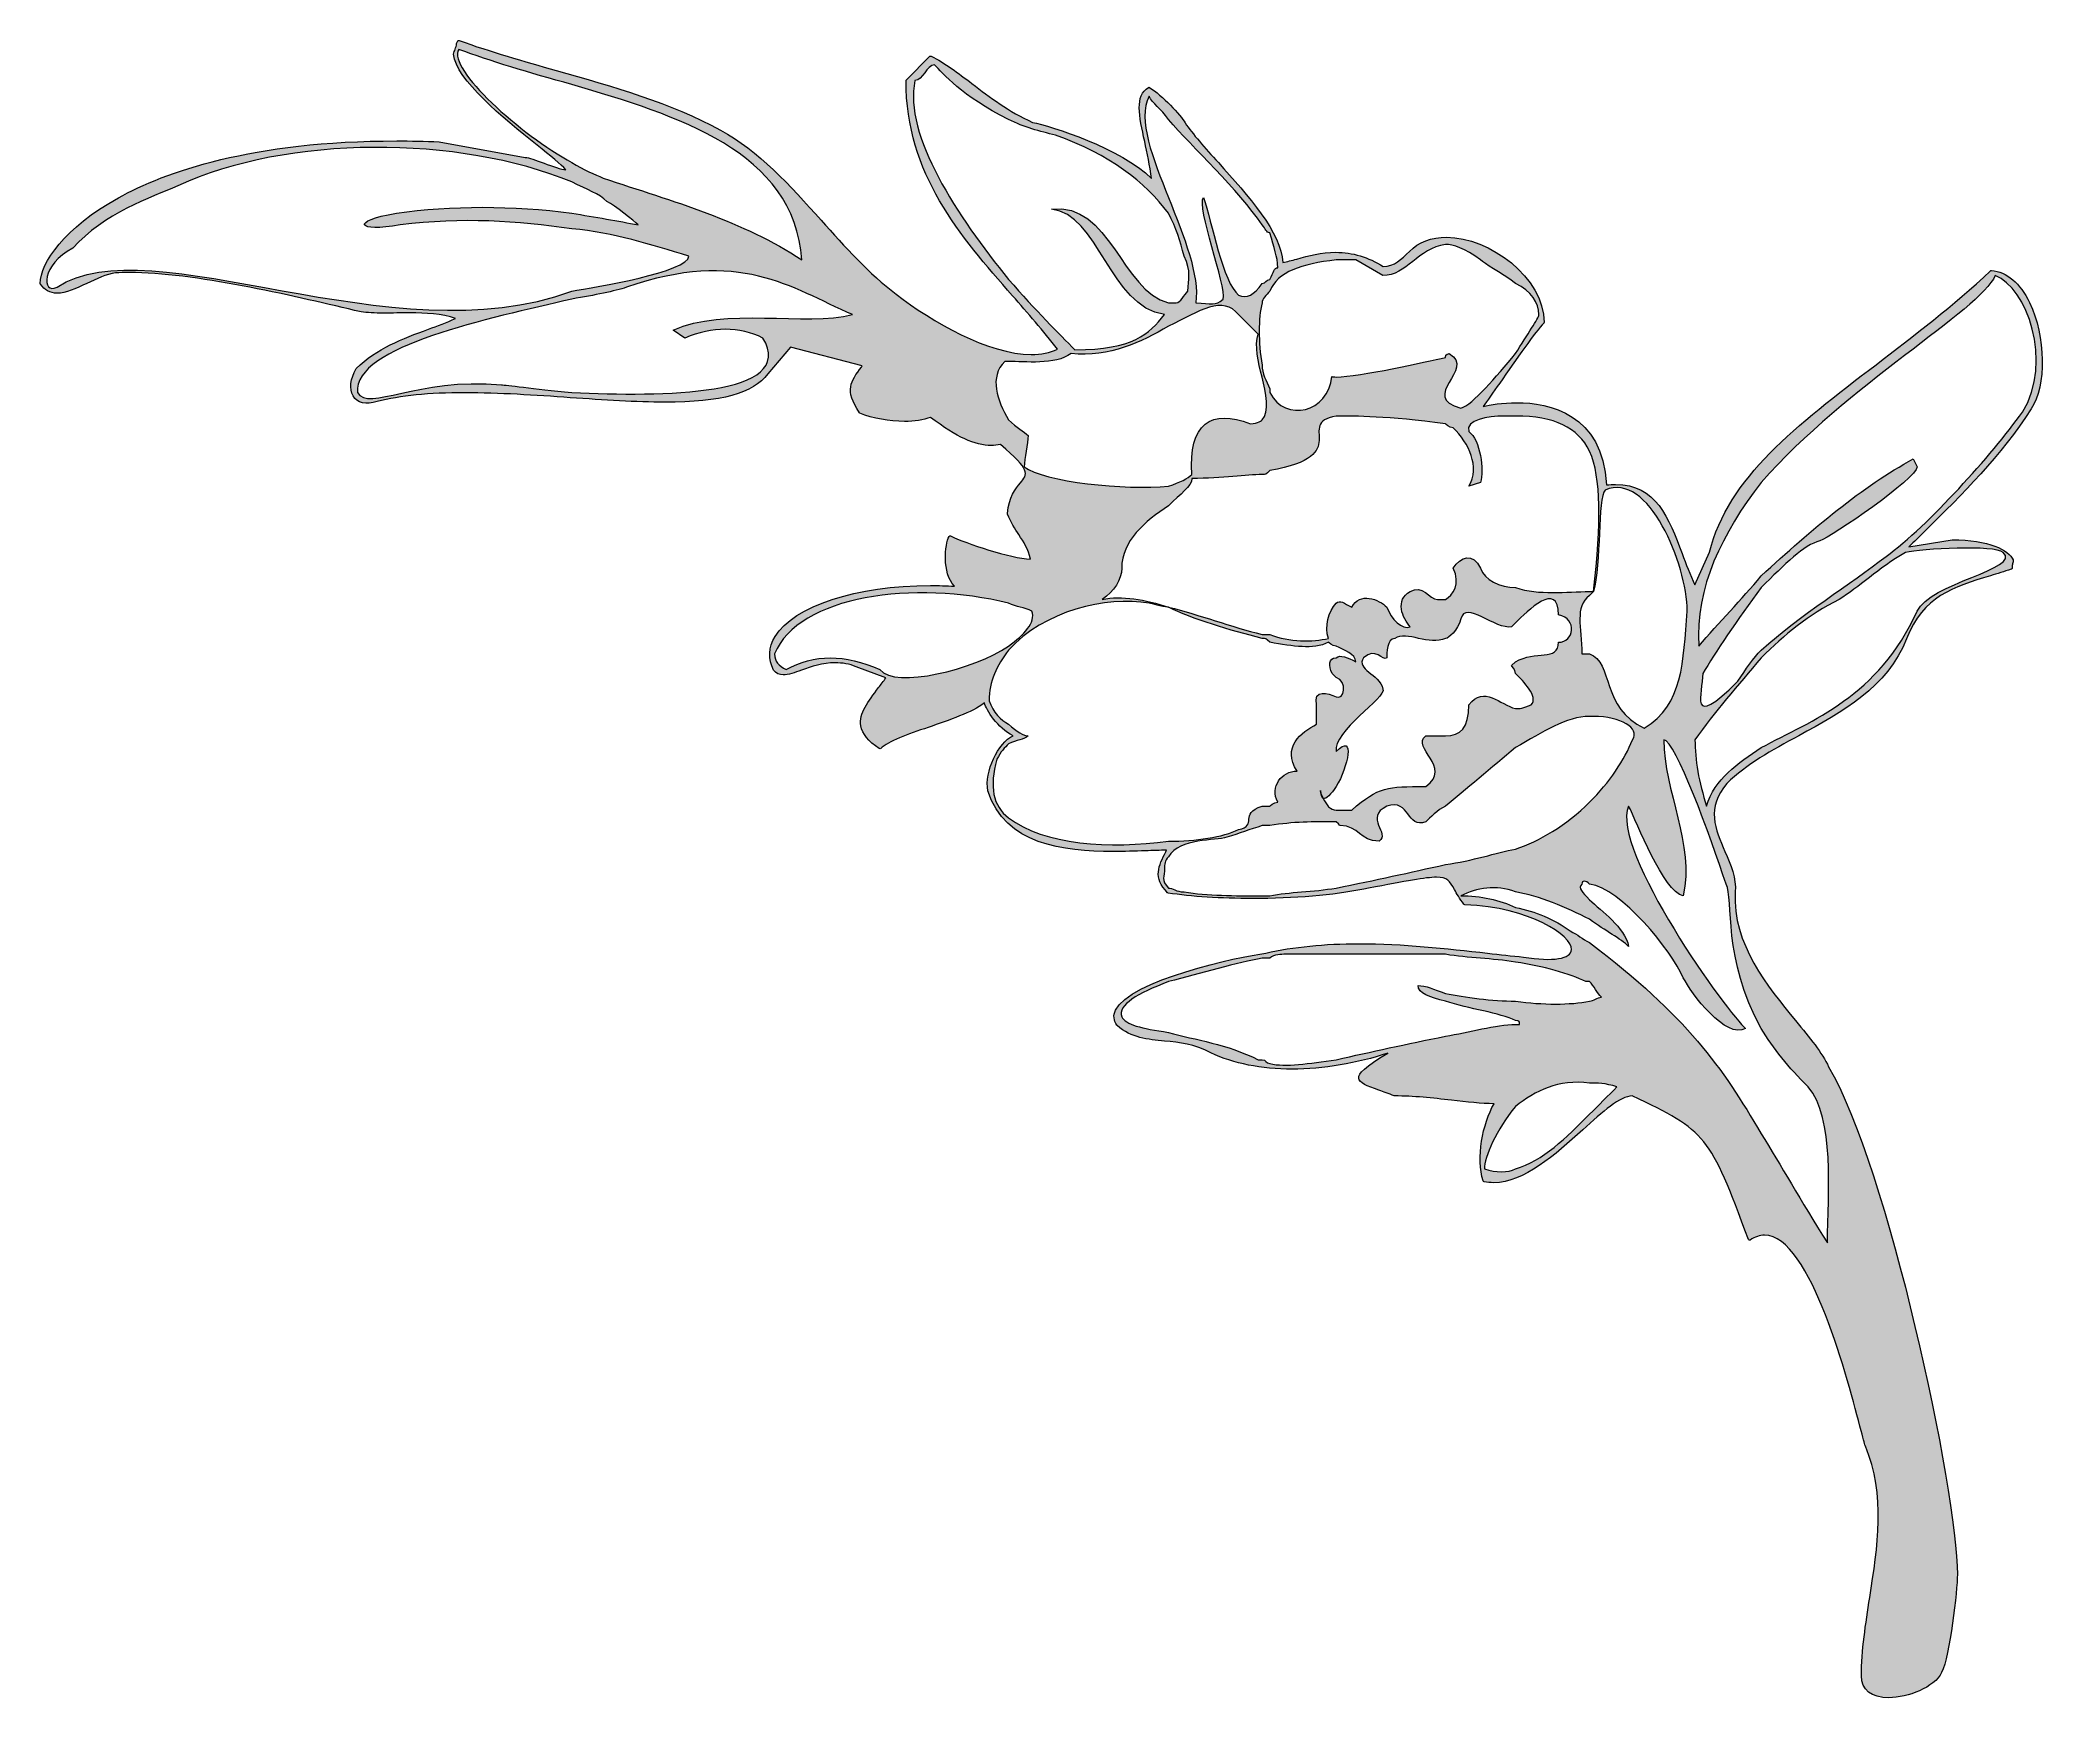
# Model space of a CAD drawing. Header units: inches. Extents: x -199 to 799, y 10 to 831.
import ezdxf

# ---------------------------------------------------------------- set-up
doc = ezdxf.new("R2010")
doc.units = ezdxf.units.IN
doc.header["$MEASUREMENT"] = 0
doc.layers.add('图层 1', color=7, linetype='Continuous')

msp = doc.modelspace()

# ---------------------------------------------------------------- hatches: boundary and pattern name
at = {"layer": '图层 1', "true_color": 0xffffff}
h = msp.add_hatch(color=7, dxfattribs=at)
h.dxf.hatch_style = 2
edge = h.paths.add_edge_path()
edge.add_spline(control_points=[(788.33, 648.58), (795.92, 659.96), (795.52, 684.57), (787.46, 701.25), (782.75, 711.02), (776.21, 716.51), (768.56, 717.16), (768.54, 717.16), (768.52, 717.16), (768.52, 717.16), (768.37, 717.16), (768.22, 717.09), (768.1, 717), (749.48, 699.61), (730.09, 684.8), (711.34, 670.48), (671.97, 640.42), (637.97, 614.44), (628.77, 577.61), (628.77, 577.61), (621.55, 561.36), (621.55, 561.36), (619.14, 566.36), (617.13, 571.71), (615.18, 576.9), (608.57, 594.51), (602.32, 611.15), (582.18, 611.15), (580.74, 611.15), (579.21, 611.06), (577.65, 610.89), (575.89, 646.33), (549.12, 651.64), (533.27, 651.64), (526.05, 651.64), (519.96, 650.58), (516.66, 649.84), (518.61, 652.53), (521.5, 656.67), (524.76, 661.35), (532.76, 672.85), (542.71, 687.16), (546.59, 691.03), (546.7, 691.14), (546.77, 691.29), (546.77, 691.45), (546.77, 713.76), (519.73, 733.63), (498.43, 733.63), (490.95, 733.63), (484.58, 731.21), (479.99, 726.64), (476.16, 722.8), (472.53, 719.16), (467.07, 719.1), (459.54, 723.86), (451.84, 726.18), (443.55, 726.18), (436.29, 726.18), (429.88, 724.42), (424.21, 722.87), (421.72, 722.19), (419.35, 721.55), (417.21, 721.14), (416.68, 735.81), (400.02, 754.3), (385.29, 770.64), (378.67, 777.98), (372.43, 784.92), (368.83, 790.31), (366.84, 794.27), (357.13, 804), (351.23, 807.93), (351.03, 808.06), (350.79, 808.1), (350.6, 807.94), (343.8, 803.86), (345.99, 793.81), (348.77, 781.06), (349.99, 775.46), (351.36, 769.16), (352.07, 762.73), (337.44, 777.83), (302.05, 788.8), (293.15, 790.58), (281.31, 795.96), (272.07, 803), (263.13, 809.81), (256.25, 815.06), (249.76, 820), (242.89, 823.44), (242.71, 823.52), (242.4, 823.5), (242.21, 823.33), (242.21, 823.33), (230.62, 811.73), (230.62, 811.73), (230.51, 811.61), (230.45, 811.47), (230.45, 811.31), (230.45, 764.91), (257.3, 734.28), (283.26, 704.66), (290.79, 696.09), (298.55, 687.22), (305.53, 678.12), (301.8, 676.41), (297.44, 675.53), (292.53, 675.53), (271.51, 675.53), (243.33, 691.64), (225.58, 705.45), (212.21, 715.48), (200.09, 728.98), (188.37, 742.05), (173.04, 759.12), (157.2, 776.78), (138.52, 786.68), (113.92, 800.22), (85, 808.4), (57.05, 816.32), (41, 820.85), (24.41, 825.55), (8.89, 831.19), (8.67, 831.28), (8.42, 831.2), (8.24, 831.01), (7.55, 830.21), (7.69, 829.08), (7.34, 828.13), (7.18, 827.74), (7.04, 827.34), (6.96, 826.92), (6.77, 826.04), (6.08, 825.37), (6.16, 824.38), (7.27, 811.69), (30.57, 792.94), (47.58, 779.26), (54.15, 773.98), (59.45, 769.73), (61.82, 767.11), (61.78, 767.11), (61.75, 767.11), (61.72, 767.11), (59.68, 767.11), (55.09, 768.83), (51.04, 770.33), (47.08, 771.82), (43.33, 773.22), (41.68, 773.22), (41.68, 773.22), (41.67, 773.22), (41.67, 773.22), (41.67, 773.22), (-0.95, 780.97), (-0.95, 780.97), (-8.08, 781.24), (-15.17, 781.39), (-22.03, 781.39), (-93.99, 781.39), (-136.81, 766.06), (-160.04, 753.2), (-186.66, 738.47), (-198.77, 720.88), (-198.77, 710.77), (-198.77, 710.65), (-198.73, 710.55), (-198.67, 710.44), (-196.64, 707.4), (-193.96, 705.91), (-190.47, 705.91), (-186.08, 705.91), (-181.03, 708.28), (-175.71, 710.77), (-170.94, 713.01), (-166.01, 715.32), (-161.4, 715.98), (-159.31, 716.11), (-157.04, 716.17), (-154.68, 716.17), (-122.52, 716.17), (-74.66, 704.88), (-42.98, 697.42), (-42.98, 697.42), (-39.72, 696.67), (-39.72, 696.67), (-36.77, 696.23), (-33.24, 696.05), (-28.3, 696.05), (-26.25, 696.05), (-24.17, 696.07), (-22.04, 696.11), (-19.85, 696.14), (-17.63, 696.17), (-15.43, 696.17), (-7.95, 696.17), (0.5, 695.82), (7.17, 693.35), (2.73, 691.43), (-1.88, 689.73), (-6.34, 688.06), (-19.03, 683.37), (-32.14, 678.5), (-42.08, 668.54), (-45.03, 663.62), (-45.65, 658.44), (-43.7, 655.01), (-41.71, 651.48), (-37.19, 650.42), (-31.77, 652.2), (-20.36, 655.14), (-6.13, 656.57), (11.77, 656.57), (28.62, 656.57), (46.6, 655.34), (63.98, 654.13), (80.75, 652.98), (96.59, 651.89), (110.93, 651.89), (138.88, 651.89), (154.6, 656.23), (161.87, 665.93), (161.87, 665.93), (173.24, 679.19), (173.24, 679.19), (173.24, 679.19), (208.76, 669.84), (208.76, 669.84), (208.76, 669.84), (208.37, 669.32), (208.37, 669.32), (203.02, 662.23), (199.79, 657.97), (207.35, 646.65), (207.41, 646.55), (207.5, 646.47), (207.6, 646.42), (214.01, 643.88), (222.25, 642.36), (229.66, 642.36), (234.69, 642.36), (239.04, 643.04), (242.54, 644.38), (255.78, 634.48), (264.54, 630.44), (272.72, 630.44), (274.24, 630.44), (275.74, 630.58), (277.27, 630.87), (292.28, 618.14), (290.86, 616.42), (287.12, 611.85), (284.73, 608.94), (281.45, 604.94), (280.7, 596.75), (280.7, 596.67), (280.71, 596.57), (280.74, 596.48), (282.42, 592.3), (284.42, 589.23), (286.37, 586.26), (288.77, 582.59), (291.04, 579.13), (292.16, 574.11), (282.3, 574.47), (260.16, 581.83), (252.56, 585.64), (252.3, 585.78), (251.92, 585.69), (251.78, 585.38), (249.82, 581.5), (248.05, 567.32), (254.5, 560.67), (250.49, 560.91), (246.48, 561.03), (242.55, 561.03), (205.84, 561.03), (174.9, 550.88), (165.57, 535.79), (162.27, 530.44), (161.99, 524.67), (164.82, 519.02), (165.97, 517.5), (167.52, 516.75), (169.6, 516.75), (172.11, 516.75), (175.15, 517.82), (178.68, 519.07), (183.56, 520.8), (189.09, 522.75), (195.35, 522.75), (198.95, 522.75), (202.34, 522.11), (205.69, 520.76), (205.69, 520.76), (220.44, 515.23), (220.44, 515.23), (219.25, 513.57), (218.03, 511.99), (216.85, 510.44), (211.59, 503.57), (207.06, 497.63), (208.08, 491.5), (208.73, 487.55), (211.71, 483.85), (217.17, 480.22), (217.4, 480.07), (217.7, 480.1), (217.91, 480.29), (221.57, 483.95), (231.22, 487.24), (241.43, 490.72), (252.09, 494.35), (263.1, 498.09), (269.32, 502.85), (270.41, 499.35), (275.68, 490.45), (283.57, 486.58), (276.11, 483.2), (269.19, 468.65), (271.06, 459.26), (279.5, 432.58), (308.53, 429.17), (332.89, 429.17), (338.55, 429.17), (344.12, 429.37), (349.04, 429.56), (352.83, 429.69), (356.44, 429.82), (359.61, 429.85), (359.61, 429.85), (359.22, 429.06), (359.22, 429.06), (355.7, 422.17), (352.67, 416.24), (360.14, 408.75), (360.23, 408.67), (360.35, 408.6), (360.47, 408.59), (371.8, 406.84), (386.63, 405.89), (402.21, 405.89), (422.81, 405.89), (442.39, 407.53), (457.34, 410.52), (457.34, 410.52), (459.77, 410.99), (459.77, 410.99), (478.57, 414.61), (487.99, 416.42), (493.44, 416.42), (498.94, 416.42), (499.96, 414.64), (502.39, 410.31), (503.49, 408.36), (504.86, 405.92), (507.04, 403.02), (507.14, 402.88), (507.31, 402.8), (507.48, 402.79), (540.02, 401.54), (560.53, 387.54), (560.4, 380.63), (560.31, 376.02), (551.2, 374.44), (536.56, 376.89), (530.79, 377.47), (524.96, 378.12), (518.78, 378.8), (498.17, 381.11), (476.86, 383.5), (455.1, 383.5), (437.79, 383.5), (422.63, 381.96), (408.82, 378.82), (395.52, 377.15), (341.05, 365.36), (334.26, 350.51), (333.11, 348.01), (333.34, 345.51), (334.95, 343.11), (334.97, 343.07), (335.01, 343.03), (335.05, 342.99), (342.38, 336.72), (350.25, 336), (358.59, 335.23), (365.92, 334.56), (373.49, 333.87), (381.58, 329.38), (392.99, 324.05), (406.54, 321.35), (421.85, 321.35), (437.22, 321.35), (454.21, 324.22), (469.34, 329.31), (457.88, 322.25), (454.65, 319.37), (454.9, 316.85), (455.14, 314.42), (458.82, 313.11), (464.92, 310.93), (467.17, 310.12), (469.71, 309.21), (472.49, 308.09), (472.56, 308.07), (472.63, 308.05), (472.71, 308.05), (481.93, 308.05), (491.55, 306.98), (500.86, 305.94), (508.52, 305.08), (515.79, 304.26), (521.96, 304.18), (516.39, 294.29), (512.83, 277.24), (516.62, 265.93), (516.69, 265.73), (516.84, 265.59), (517.05, 265.53), (518.59, 265.21), (520.19, 265.04), (521.8, 265.04), (536.81, 265.04), (552.3, 278.97), (565.96, 291.27), (575.9, 300.21), (584.48, 307.95), (590.5, 308.05), (627.32, 290.6), (628.95, 288.55), (648.09, 236.9), (648.15, 236.74), (648.29, 236.61), (648.45, 236.55), (648.64, 236.53), (648.82, 236.53), (648.97, 236.62), (651.31, 238.24), (653.7, 239.05), (656.06, 239.05), (678.93, 239.05), (697.79, 166.06), (703.98, 142.06), (705.26, 137.13), (705.83, 134.93), (706.11, 134.4), (716.2, 110.4), (712.15, 84.48), (708.23, 59.43), (706.21, 46.53), (704.12, 33.18), (704.12, 20.56), (704.12, 13.71), (709.07, 9.78), (717.72, 9.78), (727.16, 9.78), (740.22, 14.89), (743.89, 22.24), (747.92, 30.27), (751.7, 63.43), (751.7, 70.83), (751.7, 111.82), (716.9, 273.99), (687.84, 322.42), (684.66, 329.41), (678.56, 336.81), (671.49, 345.37), (657.55, 362.25), (640.2, 383.29), (641.48, 409.1), (642.24, 415.83), (639.28, 422.64), (636.42, 429.22), (631.74, 440), (626.9, 451.17), (637.45, 462.89), (646.96, 472.41), (659.63, 479.3), (673.02, 486.61), (694.58, 498.35), (716.87, 510.49), (726.52, 534.64), (734.64, 555.72), (749.43, 560.21), (768.15, 565.88), (771.45, 566.89), (774.86, 567.93), (778.37, 569.09), (778.46, 569.12), (778.54, 569.16), (778.6, 569.22), (779.06, 569.68), (778.7, 570.4), (778.88, 570.97), (778.97, 571.24), (779.01, 571.5), (779.02, 571.81), (779.06, 572.46), (779.61, 572.99), (779.32, 573.7), (777.25, 578.7), (767.14, 583.75), (749.13, 583.75), (749.13, 583.75), (749.09, 583.75), (749.09, 583.75), (749.09, 583.75), (727.69, 580.19), (727.69, 580.19), (730.27, 582.77), (732.89, 585.35), (735.51, 587.95), (754.14, 606.31), (773.37, 625.31), (788.33, 648.58)], knot_values=[0, 0, 0, 0, 1, 1, 1, 2, 2, 2, 3, 3, 3, 4, 4, 4, 5, 5, 5, 6, 6, 6, 7, 7, 7, 8, 8, 8, 9, 9, 9, 10, 10, 10, 11, 11, 11, 12, 12, 12, 13, 13, 13, 14, 14, 14, 15, 15, 15, 16, 16, 16, 17, 17, 17, 18, 18, 18, 19, 19, 19, 20, 20, 20, 21, 21, 21, 22, 22, 22, 23, 23, 23, 24, 24, 24, 25, 25, 25, 26, 26, 26, 27, 27, 27, 28, 28, 28, 29, 29, 29, 30, 30, 30, 31, 31, 31, 32, 32, 32, 33, 33, 33, 34, 34, 34, 35, 35, 35, 36, 36, 36, 37, 37, 37, 38, 38, 38, 39, 39, 39, 40, 40, 40, 41, 41, 41, 42, 42, 42, 43, 43, 43, 44, 44, 44, 45, 45, 45, 46, 46, 46, 47, 47, 47, 48, 48, 48, 49, 49, 49, 50, 50, 50, 51, 51, 51, 52, 52, 52, 53, 53, 53, 54, 54, 54, 55, 55, 55, 56, 56, 56, 57, 57, 57, 58, 58, 58, 59, 59, 59, 60, 60, 60, 61, 61, 61, 62, 62, 62, 63, 63, 63, 64, 64, 64, 65, 65, 65, 66, 66, 66, 67, 67, 67, 68, 68, 68, 69, 69, 69, 70, 70, 70, 71, 71, 71, 72, 72, 72, 73, 73, 73, 74, 74, 74, 75, 75, 75, 76, 76, 76, 77, 77, 77, 78, 78, 78, 79, 79, 79, 80, 80, 80, 81, 81, 81, 82, 82, 82, 83, 83, 83, 84, 84, 84, 85, 85, 85, 86, 86, 86, 87, 87, 87, 88, 88, 88, 89, 89, 89, 90, 90, 90, 91, 91, 91, 92, 92, 92, 93, 93, 93, 94, 94, 94, 95, 95, 95, 96, 96, 96, 97, 97, 97, 98, 98, 98, 99, 99, 99, 100, 100, 100, 101, 101, 101, 102, 102, 102, 103, 103, 103, 104, 104, 104, 105, 105, 105, 106, 106, 106, 107, 107, 107, 108, 108, 108, 109, 109, 109, 110, 110, 110, 111, 111, 111, 112, 112, 112, 113, 113, 113, 114, 114, 114, 115, 115, 115, 116, 116, 116, 117, 117, 117, 118, 118, 118, 119, 119, 119, 120, 120, 120, 121, 121, 121, 122, 122, 122, 123, 123, 123, 124, 124, 124, 125, 125, 125, 126, 126, 126, 127, 127, 127, 128, 128, 128, 129, 129, 129, 130, 130, 130, 131, 131, 131, 132, 132, 132, 133, 133, 133, 134, 134, 134, 135, 135, 135, 136, 136, 136, 137, 137, 137, 138, 138, 138, 139, 139, 139, 140, 140, 140, 141, 141, 141, 142, 142, 142, 143, 143, 143, 144, 144, 144, 145, 145, 145, 146, 146, 146, 147, 147, 147, 148, 148, 148, 149, 149, 149, 150, 150, 150, 151, 151, 151, 152, 152, 152, 153, 153, 153, 154, 154, 154, 155, 155, 155, 156, 156, 156, 157, 157, 157, 158, 158, 158, 159, 159, 159, 160, 160, 160, 161, 161, 161, 162, 162, 162, 163, 163, 163, 164, 164, 164, 165, 165, 165, 166, 166, 166, 167, 167, 167, 168, 168, 168, 169, 169, 169, 170, 170, 170, 171, 171, 171, 172, 172, 172, 172], degree=3, periodic=1)
edge = h.paths.add_edge_path()
edge.add_spline(control_points=[(8.69, 826.78), (24.16, 820.98), (43.49, 815.18), (64.76, 809.37), (116.97, 793.91), (174.96, 776.51), (178.83, 722.38), (149.82, 741.72), (115.02, 751.38), (80.23, 762.98), (76.36, 764.91), (70.56, 766.84), (64.76, 770.72), (39.62, 784.25), (2.9, 817.11), (8.69, 826.78)], knot_values=[0, 0, 0, 0, 1, 1, 1, 2, 2, 2, 3, 3, 3, 4, 4, 4, 5, 5, 5, 5], degree=3, periodic=1)
edge = h.paths.add_edge_path()
edge.add_spline(control_points=[(-190.45, 708.85), (-198.18, 704.98), (-198.18, 720.45), (-182.71, 728.18), (-167.24, 745.57), (-144.05, 753.31), (-130.51, 759.11), (-76.38, 784.25), (8.69, 784.25), (64.76, 761.04), (72.49, 757.17), (78.3, 755.25), (82.16, 751.38), (86.02, 749.45), (95.7, 741.72), (97.63, 739.77), (87.96, 741.72), (76.36, 743.64), (64.76, 745.57), (35.77, 749.45), (4.82, 749.45), (-22.24, 745.57), (-45.45, 741.72), (-41.58, 735.91), (-20.31, 739.77), (10.63, 743.64), (37.69, 741.72), (64.76, 737.83), (86.02, 735.91), (103.42, 730.11), (122.76, 724.3), (122.76, 716.57), (76.36, 708.84), (64.76, 706.92), (-24.18, 674.03), (-144.05, 739.77), (-190.45, 708.85)], knot_values=[0, 0, 0, 0, 1, 1, 1, 2, 2, 2, 3, 3, 3, 4, 4, 4, 5, 5, 5, 6, 6, 6, 7, 7, 7, 8, 8, 8, 9, 9, 9, 10, 10, 10, 11, 11, 11, 12, 12, 12, 12], degree=3, periodic=1)
edge = h.paths.add_edge_path()
edge.add_spline(control_points=[(115.03, 687.58), (115.03, 687.58), (120.84, 683.71), (120.84, 683.71), (134.37, 689.5), (147.9, 689.5), (159.5, 683.71), (176.9, 654.71), (109.23, 654.71), (64.76, 656.65), (45.43, 658.57), (31.9, 660.5), (29.96, 660.5), (-12.58, 664.38), (-35.77, 646.97), (-41.58, 656.65), (-43.51, 679.84), (24.16, 693.37), (64.76, 703.04), (76.36, 704.98), (86.02, 706.92), (91.83, 708.84), (147.9, 728.18), (173.03, 708.84), (203.96, 695.3), (180.77, 689.5), (140.16, 699.18), (115.03, 687.58)], knot_values=[0, 0, 0, 0, 1, 1, 1, 2, 2, 2, 3, 3, 3, 4, 4, 4, 5, 5, 5, 6, 6, 6, 7, 7, 7, 8, 8, 8, 9, 9, 9, 9], degree=3, periodic=1)
edge = h.paths.add_edge_path()
edge.add_spline(control_points=[(443.71, 722.38), (447.58, 722.38), (449.5, 722.38), (453.37, 722.38), (453.37, 722.38), (466.9, 714.64), (466.9, 714.64), (478.51, 714.64), (484.3, 728.18), (497.85, 730.11), (501.7, 730.11), (507.51, 728.18), (515.24, 722.38), (517.17, 720.45), (524.91, 716.57), (532.64, 710.77), (540.38, 706.92), (544.23, 701.11), (544.23, 695.3), (544.23, 693.37), (538.44, 685.65), (532.64, 675.97), (522.97, 664.38), (511.38, 650.84), (505.57, 648.91), (484.3, 654.71), (513.3, 668.24), (499.77, 675.97), (499.77, 675.97), (497.85, 675.97), (497.85, 674.03), (488.17, 672.11), (455.3, 664.38), (443.71, 664.38), (442.83, 664.38), (442.02, 664.42), (441.5, 664.61), (440.09, 646.75), (418.32, 641.67), (410.84, 656.65), (410.84, 656.65), (410.84, 656.65), (410.84, 658.57), (408.9, 662.44), (406.97, 666.31), (406.97, 670.18), (405.04, 681.77), (405.04, 693.37), (406.97, 701.11), (406.97, 703.04), (408.9, 704.98), (410.84, 706.92), (414.71, 716.57), (426.31, 720.45), (443.71, 722.38)], knot_values=[0, 0, 0, 0, 1, 1, 1, 2, 2, 2, 3, 3, 3, 4, 4, 4, 5, 5, 5, 6, 6, 6, 7, 7, 7, 8, 8, 8, 9, 9, 9, 10, 10, 10, 11, 11, 11, 12, 12, 12, 13, 13, 13, 14, 14, 14, 15, 15, 15, 16, 16, 16, 17, 17, 17, 18, 18, 18, 18], degree=3, periodic=1)
edge = h.paths.add_edge_path()
edge.add_spline(control_points=[(350.91, 803.58), (352.83, 799.71), (356.7, 797.78), (360.57, 791.98), (372.17, 778.44), (395.36, 757.17), (406.97, 739.77), (408.9, 737.83), (408.9, 735.91), (410.84, 735.91), (412.77, 728.18), (414.71, 724.3), (414.71, 718.51), (412.77, 718.51), (412.77, 716.57), (410.84, 712.71), (408.9, 712.71), (408.9, 710.77), (406.97, 710.77), (403.1, 704.98), (399.23, 703.04), (395.36, 704.98), (387.63, 710.77), (381.84, 741.72), (377.97, 753.31), (374.1, 749.45), (389.57, 708.85), (387.63, 703.04), (383.78, 699.18), (381.84, 701.11), (374.1, 701.11), (376.04, 714.64), (368.3, 733.98), (360.57, 753.31), (352.83, 772.64), (345.1, 791.98), (350.91, 803.58)], knot_values=[0, 0, 0, 0, 1, 1, 1, 2, 2, 2, 3, 3, 3, 4, 4, 4, 5, 5, 5, 6, 6, 6, 7, 7, 7, 8, 8, 8, 9, 9, 9, 10, 10, 10, 11, 11, 11, 12, 12, 12, 12], degree=3, periodic=1)
edge = h.paths.add_edge_path()
edge.add_spline(control_points=[(281.3, 712.71), (256.17, 743.64), (229.1, 784.25), (234.89, 811.31), (238.76, 811.31), (240.7, 819.05), (244.57, 819.05), (248.44, 815.18), (258.1, 803.58), (281.3, 791.98), (289.03, 788.1), (296.77, 786.17), (304.51, 784.25), (331.56, 774.57), (348.96, 761.04), (360.57, 745.57), (364.44, 737.83), (366.36, 732.04), (368.3, 724.3), (372.17, 716.57), (370.23, 712.71), (370.23, 706.92), (368.3, 704.98), (366.36, 701.11), (364.44, 701.11), (362.51, 701.11), (362.51, 701.11), (360.57, 701.11), (337.37, 706.92), (331.56, 751.38), (302.56, 747.51), (325.77, 745.57), (331.56, 699.18), (358.64, 695.3), (350.91, 685.65), (343.17, 677.91), (314.17, 677.91), (306.43, 685.65), (294.84, 697.24), (281.3, 712.71)], knot_values=[0, 0, 0, 0, 1, 1, 1, 2, 2, 2, 3, 3, 3, 4, 4, 4, 5, 5, 5, 6, 6, 6, 7, 7, 7, 8, 8, 8, 9, 9, 9, 10, 10, 10, 11, 11, 11, 12, 12, 12, 13, 13, 13, 13], degree=3, periodic=1)
edge = h.paths.add_edge_path()
edge.add_spline(control_points=[(289.03, 619.91), (289.03, 623.78), (290.97, 631.5), (290.97, 635.38), (289.03, 637.31), (285.16, 639.23), (281.3, 643.12), (275.5, 652.76), (271.63, 664.38), (279.37, 672.11), (279.37, 672.11), (281.3, 672.11), (281.3, 672.11), (289.03, 672.11), (304.51, 670.18), (312.24, 675.97), (331.56, 674.03), (347.04, 681.77), (360.57, 689.5), (376.04, 697.24), (387.63, 704.98), (395.36, 695.3), (395.36, 695.3), (405.04, 685.65), (405.04, 685.65), (403.1, 679.84), (405.04, 672.11), (406.97, 664.38), (408.9, 656.65), (410.84, 646.97), (406.97, 643.12), (406.97, 643.12), (405.04, 641.18), (401.17, 641.18), (381.84, 648.91), (370.23, 641.18), (372.17, 616.04), (370.23, 614.11), (366.36, 612.17), (360.57, 610.23), (339.3, 608.3), (298.71, 612.17), (289.03, 619.91)], knot_values=[0, 0, 0, 0, 1, 1, 1, 2, 2, 2, 3, 3, 3, 4, 4, 4, 5, 5, 5, 6, 6, 6, 7, 7, 7, 8, 8, 8, 9, 9, 9, 10, 10, 10, 11, 11, 11, 12, 12, 12, 13, 13, 13, 14, 14, 14, 14], degree=3, periodic=1)
edge = h.paths.add_edge_path()
edge.add_spline(control_points=[(217.49, 519.37), (200.1, 527.1), (184.64, 527.1), (171.1, 519.37), (167.22, 521.31), (165.3, 523.24), (165.3, 527.1), (176.9, 556.11), (234.89, 563.84), (281.3, 552.24), (285.16, 550.31), (289.03, 550.31), (292.9, 548.37), (294.84, 542.58), (289.03, 536.77), (281.3, 530.97), (263.9, 519.37), (225.23, 509.7), (217.49, 519.37)], knot_values=[0, 0, 0, 0, 1, 1, 1, 2, 2, 2, 3, 3, 3, 4, 4, 4, 5, 5, 5, 6, 6, 6, 6], degree=3, periodic=1)
edge = h.paths.add_edge_path()
edge.add_spline(control_points=[(281.3, 445.9), (273.57, 451.7), (271.63, 461.36), (275.5, 474.89), (277.44, 478.77), (279.37, 480.7), (281.3, 482.63), (285.16, 484.57), (289.03, 484.57), (290.97, 486.51), (289.03, 486.51), (285.16, 488.44), (281.3, 492.31), (277.44, 494.24), (273.57, 498.11), (271.63, 503.9), (271.63, 513.57), (275.5, 521.31), (281.3, 529.04), (298.71, 548.37), (329.63, 556.11), (350.91, 552.24), (352.83, 552.24), (356.7, 550.31), (360.57, 550.31), (348.96, 554.16), (337.37, 556.11), (327.7, 554.16), (333.51, 558.03), (337.37, 563.84), (337.37, 569.64), (337.37, 583.17), (348.96, 592.85), (360.57, 600.57), (366.36, 606.38), (372.17, 610.23), (372.17, 614.11), (387.63, 614.11), (399.23, 616.04), (406.97, 616.04), (408.9, 616.04), (408.9, 616.04), (410.84, 617.97), (453.37, 625.7), (422.44, 641.18), (443.71, 645.04), (453.37, 645.04), (468.84, 645.04), (497.85, 641.18), (497.85, 641.18), (499.77, 639.23), (501.7, 639.23), (509.44, 631.5), (515.24, 619.91), (509.44, 610.23), (509.44, 610.23), (515.24, 612.17), (515.24, 612.17), (517.17, 617.97), (515.24, 633.44), (509.44, 637.31), (507.51, 643.12), (519.11, 645.04), (526.83, 645.04), (528.78, 645.04), (530.7, 645.04), (532.64, 645.04), (551.97, 645.04), (563.57, 639.23), (569.37, 627.64), (575.18, 614.11), (575.18, 592.85), (571.31, 558.04), (575.18, 571.58), (573.24, 604.44), (577.11, 608.3), (598.37, 617.97), (617.71, 571.58), (617.71, 548.37), (615.77, 523.24), (615.77, 501.97), (596.44, 490.37), (575.18, 500.05), (580.97, 523.24), (569.37, 527.11), (567.44, 527.11), (565.5, 527.11), (565.5, 527.11), (565.5, 540.64), (561.64, 550.31), (569.37, 556.11), (569.37, 556.11), (571.31, 558.04), (571.31, 558.04), (571.31, 558.04), (569.37, 558.04), (569.37, 558.04), (557.78, 558.04), (544.23, 556.11), (532.64, 559.97), (524.91, 559.97), (517.17, 563.84), (515.24, 569.64), (511.38, 577.37), (505.57, 575.43), (501.7, 569.64), (505.57, 561.9), (501.7, 556.11), (497.85, 554.17), (495.9, 554.17), (495.9, 554.17), (493.97, 554.17), (490.11, 554.17), (486.24, 561.9), (480.43, 558.03), (472.71, 554.17), (476.56, 544.5), (480.43, 540.63), (476.56, 538.71), (470.77, 544.5), (468.84, 550.31), (464.97, 554.17), (455.3, 558.04), (451.43, 550.31), (447.57, 552.24), (445.63, 554.17), (443.71, 552.24), (439.84, 548.37), (437.9, 540.64), (439.84, 534.84), (432.1, 532.9), (420.5, 532.9), (410.84, 536.77), (408.9, 536.77), (408.9, 536.77), (406.97, 536.77), (391.49, 540.64), (376.04, 546.43), (360.57, 550.31), (372.17, 544.5), (391.5, 538.71), (406.97, 534.84), (408.9, 534.84), (408.9, 534.84), (410.84, 532.9), (422.44, 530.97), (432.1, 529.04), (439.84, 532.9), (439.84, 532.9), (441.76, 530.97), (443.71, 530.97), (447.57, 529.04), (453.37, 527.11), (453.37, 523.24), (449.5, 525.17), (445.63, 527.11), (443.71, 525.17), (439.84, 525.17), (439.84, 521.31), (441.76, 517.44), (441.76, 517.44), (443.71, 515.5), (443.71, 515.5), (449.5, 513.57), (447.57, 503.9), (443.71, 505.84), (439.84, 507.78), (432.1, 509.71), (434.03, 501.97), (434.03, 501.97), (434.03, 492.31), (434.03, 492.31), (426.31, 488.44), (416.63, 480.7), (424.37, 469.1), (416.63, 469.1), (410.84, 461.36), (414.71, 453.62), (412.76, 453.62), (410.84, 451.7), (410.84, 451.7), (408.9, 451.7), (408.9, 451.7), (406.97, 451.7), (395.36, 447.83), (405.04, 442.04), (395.36, 440.1), (387.63, 436.24), (374.1, 434.3), (360.56, 434.3), (331.56, 430.44), (298.71, 432.36), (281.3, 445.9)], knot_values=[0, 0, 0, 0, 1, 1, 1, 2, 2, 2, 3, 3, 3, 4, 4, 4, 5, 5, 5, 6, 6, 6, 7, 7, 7, 8, 8, 8, 9, 9, 9, 10, 10, 10, 11, 11, 11, 12, 12, 12, 13, 13, 13, 14, 14, 14, 15, 15, 15, 16, 16, 16, 17, 17, 17, 18, 18, 18, 19, 19, 19, 20, 20, 20, 21, 21, 21, 22, 22, 22, 23, 23, 23, 24, 24, 24, 25, 25, 25, 26, 26, 26, 27, 27, 27, 28, 28, 28, 29, 29, 29, 30, 30, 30, 31, 31, 31, 32, 32, 32, 33, 33, 33, 34, 34, 34, 35, 35, 35, 36, 36, 36, 37, 37, 37, 38, 38, 38, 39, 39, 39, 40, 40, 40, 41, 41, 41, 42, 42, 42, 43, 43, 43, 44, 44, 44, 45, 45, 45, 46, 46, 46, 47, 47, 47, 48, 48, 48, 49, 49, 49, 50, 50, 50, 51, 51, 51, 52, 52, 52, 53, 53, 53, 54, 54, 54, 55, 55, 55, 56, 56, 56, 57, 57, 57, 58, 58, 58, 59, 59, 59, 60, 60, 60, 61, 61, 61, 62, 62, 62, 63, 63, 63, 64, 64, 64, 64], degree=3, periodic=1)
edge = h.paths.add_edge_path()
edge.add_spline(control_points=[(532.64, 517.44), (536.51, 513.57), (544.23, 505.84), (540.38, 501.97), (536.51, 500.04), (534.57, 500.04), (532.64, 500.04), (524.91, 501.97), (517.17, 511.63), (509.44, 501.97), (509.44, 490.37), (505.57, 486.51), (497.85, 486.51), (493.98, 486.51), (492.04, 486.51), (488.17, 486.51), (480.44, 480.7), (501.7, 471.04), (488.17, 461.36), (468.84, 461.36), (464.97, 461.36), (451.43, 449.77), (449.51, 449.77), (445.64, 449.77), (443.71, 449.77), (440.92, 449.77), (438.66, 452.24), (437.33, 455.53), (436.55, 455.82), (435.97, 456.75), (435.97, 459.43), (435.97, 457.82), (436.8, 456.81), (437.33, 455.53), (438.76, 454.98), (441.18, 457.59), (443.71, 461.36), (449.51, 471.04), (453.37, 488.44), (443.71, 478.78), (441.77, 488.44), (468.84, 505.84), (466.9, 509.7), (464.97, 517.44), (453.37, 519.37), (457.24, 525.16), (463.03, 530.97), (466.9, 523.24), (468.84, 525.16), (468.84, 527.1), (468.84, 534.84), (472.71, 534.84), (478.51, 538.71), (490.11, 530.97), (497.85, 534.84), (499.77, 534.84), (503.64, 538.71), (505.57, 544.5), (507.51, 554.17), (522.97, 538.71), (530.7, 540.63), (530.7, 540.63), (532.64, 542.58), (532.64, 542.58), (538.44, 548.37), (553.91, 563.84), (553.91, 546.43), (563.57, 544.5), (561.65, 532.9), (553.91, 532.9), (553.91, 523.23), (542.31, 529.04), (532.64, 523.23), (532.64, 523.23), (530.7, 521.31), (530.7, 521.31), (530.7, 521.31), (532.64, 519.37), (532.64, 517.44)], knot_values=[0, 0, 0, 0, 1, 1, 1, 2, 2, 2, 3, 3, 3, 4, 4, 4, 5, 5, 5, 6, 6, 6, 7, 7, 7, 8, 8, 8, 9, 9, 9, 10, 10, 10, 11, 11, 11, 12, 12, 12, 13, 13, 13, 14, 14, 14, 15, 15, 15, 16, 16, 16, 17, 17, 17, 18, 18, 18, 19, 19, 19, 20, 20, 20, 21, 21, 21, 22, 22, 22, 23, 23, 23, 24, 24, 24, 25, 25, 25, 26, 26, 26, 26], degree=3, periodic=1)
edge = h.paths.add_edge_path()
edge.add_spline(control_points=[(497.85, 422.71), (480.44, 418.83), (463.03, 414.97), (443.71, 411.09), (432.1, 409.17), (420.5, 409.17), (410.84, 407.24), (408.9, 407.24), (408.9, 407.24), (406.97, 407.24), (393.44, 407.24), (379.91, 407.24), (368.3, 409.17), (364.43, 409.17), (362.51, 411.09), (360.57, 411.09), (356.7, 414.97), (358.64, 416.9), (358.64, 420.77), (358.64, 422.71), (358.64, 424.64), (360.57, 426.57), (366.36, 436.24), (383.78, 434.3), (389.57, 436.24), (395.36, 438.17), (401.17, 440.1), (406.97, 442.04), (408.9, 442.04), (408.9, 442.04), (410.84, 442.04), (422.44, 443.98), (432.1, 443.98), (443.71, 443.98), (445.64, 442.04), (445.64, 442.04), (445.64, 442.04), (455.3, 442.04), (455.3, 434.3), (464.97, 434.3), (470.77, 438.17), (457.24, 445.91), (468.84, 451.7), (480.44, 455.57), (478.51, 440.1), (488.17, 443.98), (490.11, 445.91), (493.98, 449.77), (497.85, 451.7), (507.51, 459.44), (521.04, 471.04), (532.64, 480.7), (546.17, 488.44), (557.78, 496.17), (569.37, 496.17), (569.37, 496.17), (571.31, 496.17), (571.31, 496.17), (584.84, 496.17), (594.5, 490.37), (590.63, 484.57), (586.77, 474.9), (579.05, 463.3), (569.37, 453.62), (557.78, 442.04), (544.23, 434.3), (532.64, 430.44), (522.97, 428.51), (511.38, 424.64), (497.85, 422.71)], knot_values=[0, 0, 0, 0, 1, 1, 1, 2, 2, 2, 3, 3, 3, 4, 4, 4, 5, 5, 5, 6, 6, 6, 7, 7, 7, 8, 8, 8, 9, 9, 9, 10, 10, 10, 11, 11, 11, 12, 12, 12, 13, 13, 13, 14, 14, 14, 15, 15, 15, 16, 16, 16, 17, 17, 17, 18, 18, 18, 19, 19, 19, 20, 20, 20, 21, 21, 21, 22, 22, 22, 23, 23, 23, 23], degree=3, periodic=1)
edge = h.paths.add_edge_path()
edge.add_spline(control_points=[(497.85, 337.63), (478.51, 333.76), (461.11, 329.9), (443.71, 326.02), (430.16, 324.09), (418.57, 322.17), (410.84, 324.09), (408.9, 324.09), (408.9, 326.02), (406.97, 326.02), (406.97, 326.02), (406.97, 326.02), (405.04, 326.02), (389.57, 333.76), (374.1, 335.7), (360.57, 339.57), (347.04, 341.5), (339.3, 343.44), (337.37, 347.29), (335.43, 353.1), (345.1, 358.9), (360.57, 364.71), (376.04, 368.56), (395.36, 374.37), (406.97, 376.29), (408.9, 376.29), (408.9, 376.29), (410.84, 376.29), (412.77, 378.24), (416.63, 378.24), (418.57, 378.24), (424.37, 378.24), (434.03, 378.24), (443.71, 378.24), (461.11, 378.24), (478.51, 378.24), (497.85, 378.24), (509.44, 376.29), (521.04, 376.29), (532.64, 374.37), (546.17, 372.44), (559.71, 368.56), (567.44, 364.71), (567.44, 364.71), (567.44, 364.71), (569.37, 364.71), (571.31, 362.77), (573.24, 358.9), (575.18, 356.97), (573.24, 356.97), (571.31, 355.03), (569.37, 355.03), (559.71, 353.1), (546.17, 353.1), (532.64, 355.03), (521.04, 355.03), (507.51, 356.97), (497.85, 358.9), (492.04, 360.84), (488.17, 362.77), (484.3, 362.77), (484.3, 358.9), (490.11, 356.97), (497.85, 355.03), (509.44, 351.17), (524.91, 349.23), (532.64, 345.37), (534.57, 345.37), (534.57, 345.37), (534.57, 343.44), (534.57, 343.44), (534.57, 343.44), (532.64, 343.44), (522.97, 343.44), (509.44, 339.57), (497.85, 337.63)], knot_values=[0, 0, 0, 0, 1, 1, 1, 2, 2, 2, 3, 3, 3, 4, 4, 4, 5, 5, 5, 6, 6, 6, 7, 7, 7, 8, 8, 8, 9, 9, 9, 10, 10, 10, 11, 11, 11, 12, 12, 12, 13, 13, 13, 14, 14, 14, 15, 15, 15, 16, 16, 16, 17, 17, 17, 18, 18, 18, 19, 19, 19, 20, 20, 20, 21, 21, 21, 22, 22, 22, 23, 23, 23, 24, 24, 24, 25, 25, 25, 25], degree=3, periodic=1)
edge = h.paths.add_edge_path()
edge.add_spline(control_points=[(569.37, 298.97), (557.78, 287.37), (546.17, 275.77), (532.64, 271.9), (528.78, 269.96), (522.97, 269.96), (517.17, 271.9), (517.17, 277.7), (522.97, 291.23), (532.64, 302.83), (542.31, 310.57), (553.91, 316.36), (569.37, 314.44), (573.24, 314.44), (577.11, 314.44), (582.91, 312.5), (579.05, 308.64), (573.24, 302.83), (569.37, 298.97)], knot_values=[0, 0, 0, 0, 1, 1, 1, 2, 2, 2, 3, 3, 3, 4, 4, 4, 5, 5, 5, 6, 6, 6, 6], degree=3, periodic=1)
edge = h.paths.add_edge_path()
edge.add_spline(control_points=[(637.04, 413.03), (640.9, 405.3), (635.11, 376.29), (654.44, 341.5), (660.25, 331.83), (667.98, 322.17), (677.64, 312.5), (691.18, 297.04), (687.31, 260.3), (687.31, 235.16), (673.78, 256.43), (664.11, 273.83), (654.44, 289.3), (635.11, 322.17), (617.71, 347.29), (569.37, 384.03), (565.5, 385.97), (563.57, 387.89), (559.71, 389.82), (551.97, 395.63), (542.31, 399.5), (532.64, 401.44), (524.91, 405.3), (515.24, 407.24), (505.57, 407.24), (513.3, 411.09), (522.97, 413.03), (532.64, 409.17), (544.23, 407.24), (557.78, 401.44), (569.37, 395.63), (577.11, 389.82), (584.84, 385.97), (588.71, 382.1), (586.77, 391.76), (575.18, 399.5), (569.37, 405.3), (565.5, 409.17), (563.57, 411.09), (565.5, 413.03), (565.5, 414.97), (567.44, 414.97), (569.37, 413.03), (584.84, 411.09), (609.97, 380.17), (615.77, 366.64), (619.64, 358.9), (637.04, 335.7), (646.71, 341.5), (638.98, 347.29), (579.05, 430.43), (588.71, 451.7), (592.58, 443.98), (606.11, 409.16), (615.77, 407.24), (621.58, 432.36), (606.11, 459.43), (606.11, 484.57), (611.9, 484.57), (629.3, 436.24), (637.04, 413.03)], knot_values=[0, 0, 0, 0, 1, 1, 1, 2, 2, 2, 3, 3, 3, 4, 4, 4, 5, 5, 5, 6, 6, 6, 7, 7, 7, 8, 8, 8, 9, 9, 9, 10, 10, 10, 11, 11, 11, 12, 12, 12, 13, 13, 13, 14, 14, 14, 15, 15, 15, 16, 16, 16, 17, 17, 17, 18, 18, 18, 19, 19, 19, 20, 20, 20, 20], degree=3, periodic=1)
edge = h.paths.add_edge_path()
edge.add_spline(control_points=[(774.31, 577.37), (783.98, 569.64), (737.58, 561.9), (731.78, 548.37), (712.44, 505.84), (679.57, 494.24), (654.44, 480.7), (642.85, 472.97), (631.24, 465.24), (627.38, 451.7), (623.51, 463.3), (621.58, 474.9), (621.58, 484.57), (631.24, 498.11), (642.85, 511.63), (654.44, 525.17), (666.04, 536.77), (677.64, 546.43), (693.1, 554.17), (702.78, 559.98), (712.44, 569.64), (725.97, 577.38), (733.71, 579.3), (770.45, 581.24), (774.31, 577.37)], knot_values=[0, 0, 0, 0, 1, 1, 1, 2, 2, 2, 3, 3, 3, 4, 4, 4, 5, 5, 5, 6, 6, 6, 7, 7, 7, 8, 8, 8, 8], degree=3, periodic=1)
edge = h.paths.add_edge_path()
edge.add_spline(control_points=[(716.31, 575.43), (698.91, 561.9), (673.78, 546.43), (654.44, 529.04), (650.57, 525.16), (646.71, 519.37), (642.85, 513.57), (617.71, 488.44), (625.45, 507.78), (625.45, 517.44), (631.24, 527.1), (642.85, 544.5), (654.43, 559.97), (666.04, 571.58), (675.7, 581.24), (683.44, 583.17), (689.25, 585.11), (731.78, 614.11), (731.78, 619.91), (731.78, 619.91), (729.84, 623.78), (729.84, 623.78), (704.71, 610.23), (679.57, 588.96), (654.43, 565.77), (644.77, 554.16), (633.17, 542.58), (623.51, 530.97), (621.58, 559.97), (635.11, 587.04), (654.43, 612.17), (696.97, 660.5), (762.71, 697.24), (770.45, 714.64), (785.91, 708.84), (799.45, 672.11), (783.98, 646.97), (768.51, 625.7), (737.58, 590.91), (716.31, 575.43)], knot_values=[0, 0, 0, 0, 1, 1, 1, 2, 2, 2, 3, 3, 3, 4, 4, 4, 5, 5, 5, 6, 6, 6, 7, 7, 7, 8, 8, 8, 9, 9, 9, 10, 10, 10, 11, 11, 11, 12, 12, 12, 13, 13, 13, 13], degree=3, periodic=1)

# ---------------------------------------------------------------- linework, layer by layer
at = {"layer": '图层 1', "lineweight": 0}
for points, knots in [([(788.33, 648.58), (795.92, 659.96), (795.52, 684.57), (787.46, 701.25), (782.75, 711.02), (776.21, 716.51), (768.56, 717.16), (768.54, 717.16), (768.52, 717.16), (768.52, 717.16), (768.37, 717.16), (768.22, 717.09), (768.1, 717), (749.48, 699.61), (730.09, 684.8), (711.34, 670.48), (671.97, 640.42), (637.97, 614.44), (628.77, 577.61), (628.77, 577.61), (621.55, 561.36), (621.55, 561.36), (619.14, 566.36), (617.13, 571.71), (615.18, 576.9), (608.57, 594.51), (602.32, 611.15), (582.18, 611.15), (580.74, 611.15), (579.21, 611.06), (577.65, 610.89), (575.89, 646.33), (549.12, 651.64), (533.27, 651.64), (526.05, 651.64), (519.96, 650.58), (516.66, 649.84), (518.61, 652.53), (521.5, 656.67), (524.76, 661.35), (532.76, 672.85), (542.71, 687.16), (546.59, 691.03), (546.7, 691.14), (546.77, 691.29), (546.77, 691.45), (546.77, 713.76), (519.73, 733.63), (498.43, 733.63), (490.95, 733.63), (484.58, 731.21), (479.99, 726.64), (476.16, 722.8), (472.53, 719.16), (467.07, 719.1), (459.54, 723.86), (451.84, 726.18), (443.55, 726.18), (436.29, 726.18), (429.88, 724.42), (424.21, 722.87), (421.72, 722.19), (419.35, 721.55), (417.21, 721.14), (416.68, 735.81), (400.02, 754.3), (385.29, 770.64), (378.67, 777.98), (372.43, 784.92), (368.83, 790.31), (366.84, 794.27), (357.13, 804), (351.23, 807.93), (351.03, 808.06), (350.79, 808.1), (350.6, 807.94), (343.8, 803.86), (345.99, 793.81), (348.77, 781.06), (349.99, 775.46), (351.36, 769.16), (352.07, 762.73), (337.44, 777.83), (302.05, 788.8), (293.15, 790.58), (281.31, 795.96), (272.07, 803), (263.13, 809.81), (256.25, 815.06), (249.76, 820), (242.89, 823.44), (242.71, 823.52), (242.4, 823.5), (242.21, 823.33), (242.21, 823.33), (230.62, 811.73), (230.62, 811.73), (230.51, 811.61), (230.45, 811.47), (230.45, 811.31), (230.45, 764.91), (257.3, 734.28), (283.26, 704.66), (290.79, 696.09), (298.55, 687.22), (305.53, 678.12), (301.8, 676.41), (297.44, 675.53), (292.53, 675.53), (271.51, 675.53), (243.33, 691.64), (225.58, 705.45), (212.21, 715.48), (200.09, 728.98), (188.37, 742.05), (173.04, 759.12), (157.2, 776.78), (138.52, 786.68), (113.92, 800.22), (85, 808.4), (57.05, 816.32), (41, 820.85), (24.41, 825.55), (8.89, 831.19), (8.67, 831.28), (8.42, 831.2), (8.24, 831.01), (7.55, 830.21), (7.69, 829.08), (7.34, 828.13), (7.18, 827.74), (7.04, 827.34), (6.96, 826.92), (6.77, 826.04), (6.08, 825.37), (6.16, 824.38), (7.27, 811.69), (30.57, 792.94), (47.58, 779.26), (54.15, 773.98), (59.45, 769.73), (61.82, 767.11), (61.78, 767.11), (61.75, 767.11), (61.72, 767.11), (59.68, 767.11), (55.09, 768.83), (51.04, 770.33), (47.08, 771.82), (43.33, 773.22), (41.68, 773.22), (41.68, 773.22), (41.67, 773.22), (41.67, 773.22), (41.67, 773.22), (-0.95, 780.97), (-0.95, 780.97), (-8.08, 781.24), (-15.17, 781.39), (-22.03, 781.39), (-93.99, 781.39), (-136.81, 766.06), (-160.04, 753.2), (-186.66, 738.47), (-198.77, 720.88), (-198.77, 710.77), (-198.77, 710.65), (-198.73, 710.55), (-198.67, 710.44), (-196.64, 707.4), (-193.96, 705.91), (-190.47, 705.91), (-186.08, 705.91), (-181.03, 708.28), (-175.71, 710.77), (-170.94, 713.01), (-166.01, 715.32), (-161.4, 715.98), (-159.31, 716.11), (-157.04, 716.17), (-154.68, 716.17), (-122.52, 716.17), (-74.66, 704.88), (-42.98, 697.42), (-42.98, 697.42), (-39.72, 696.67), (-39.72, 696.67), (-36.77, 696.23), (-33.24, 696.05), (-28.3, 696.05), (-26.25, 696.05), (-24.17, 696.07), (-22.04, 696.11), (-19.85, 696.14), (-17.63, 696.17), (-15.43, 696.17), (-7.95, 696.17), (0.5, 695.82), (7.17, 693.35), (2.73, 691.43), (-1.88, 689.73), (-6.34, 688.06), (-19.03, 683.37), (-32.14, 678.5), (-42.08, 668.54), (-45.03, 663.62), (-45.65, 658.44), (-43.7, 655.01), (-41.71, 651.48), (-37.19, 650.42), (-31.77, 652.2), (-20.36, 655.14), (-6.13, 656.57), (11.77, 656.57), (28.62, 656.57), (46.6, 655.34), (63.98, 654.13), (80.75, 652.98), (96.59, 651.89), (110.93, 651.89), (138.88, 651.89), (154.6, 656.23), (161.87, 665.93), (161.87, 665.93), (173.24, 679.19), (173.24, 679.19), (173.24, 679.19), (208.76, 669.84), (208.76, 669.84), (208.76, 669.84), (208.37, 669.32), (208.37, 669.32), (203.02, 662.23), (199.79, 657.97), (207.35, 646.65), (207.41, 646.55), (207.5, 646.47), (207.6, 646.42), (214.01, 643.88), (222.25, 642.36), (229.66, 642.36), (234.69, 642.36), (239.04, 643.04), (242.54, 644.38), (255.78, 634.48), (264.54, 630.44), (272.72, 630.44), (274.24, 630.44), (275.74, 630.58), (277.27, 630.87), (292.28, 618.14), (290.86, 616.42), (287.12, 611.85), (284.73, 608.94), (281.45, 604.94), (280.7, 596.75), (280.7, 596.67), (280.71, 596.57), (280.74, 596.48), (282.42, 592.3), (284.42, 589.23), (286.37, 586.26), (288.77, 582.59), (291.04, 579.13), (292.16, 574.11), (282.3, 574.47), (260.16, 581.83), (252.56, 585.64), (252.3, 585.78), (251.92, 585.69), (251.78, 585.38), (249.82, 581.5), (248.05, 567.32), (254.5, 560.67), (250.49, 560.91), (246.48, 561.03), (242.55, 561.03), (205.84, 561.03), (174.9, 550.88), (165.57, 535.79), (162.27, 530.44), (161.99, 524.67), (164.82, 519.02), (165.97, 517.5), (167.52, 516.75), (169.6, 516.75), (172.11, 516.75), (175.15, 517.82), (178.68, 519.07), (183.56, 520.8), (189.09, 522.75), (195.35, 522.75), (198.95, 522.75), (202.34, 522.11), (205.69, 520.76), (205.69, 520.76), (220.44, 515.23), (220.44, 515.23), (219.25, 513.57), (218.03, 511.99), (216.85, 510.44), (211.59, 503.57), (207.06, 497.63), (208.08, 491.5), (208.73, 487.55), (211.71, 483.85), (217.17, 480.22), (217.4, 480.07), (217.7, 480.1), (217.91, 480.29), (221.57, 483.95), (231.22, 487.24), (241.43, 490.72), (252.09, 494.35), (263.1, 498.09), (269.32, 502.85), (270.41, 499.35), (275.68, 490.45), (283.57, 486.58), (276.11, 483.2), (269.19, 468.65), (271.06, 459.26), (279.5, 432.58), (308.53, 429.17), (332.89, 429.17), (338.55, 429.17), (344.12, 429.37), (349.04, 429.56), (352.83, 429.69), (356.44, 429.82), (359.61, 429.85), (359.61, 429.85), (359.22, 429.06), (359.22, 429.06), (355.7, 422.17), (352.67, 416.24), (360.14, 408.75), (360.23, 408.67), (360.35, 408.6), (360.47, 408.59), (371.8, 406.84), (386.63, 405.89), (402.21, 405.89), (422.81, 405.89), (442.39, 407.53), (457.34, 410.52), (457.34, 410.52), (459.77, 410.99), (459.77, 410.99), (478.57, 414.61), (487.99, 416.42), (493.44, 416.42), (498.94, 416.42), (499.96, 414.64), (502.39, 410.31), (503.49, 408.36), (504.86, 405.92), (507.04, 403.02), (507.14, 402.88), (507.31, 402.8), (507.48, 402.79), (540.02, 401.54), (560.53, 387.54), (560.4, 380.63), (560.31, 376.02), (551.2, 374.44), (536.56, 376.89), (530.79, 377.47), (524.96, 378.12), (518.78, 378.8), (498.17, 381.11), (476.86, 383.5), (455.1, 383.5), (437.79, 383.5), (422.63, 381.96), (408.82, 378.82), (395.52, 377.15), (341.05, 365.36), (334.26, 350.51), (333.11, 348.01), (333.34, 345.51), (334.95, 343.11), (334.97, 343.07), (335.01, 343.03), (335.05, 342.99), (342.38, 336.72), (350.25, 336), (358.59, 335.23), (365.92, 334.56), (373.49, 333.87), (381.58, 329.38), (392.99, 324.05), (406.54, 321.35), (421.85, 321.35), (437.22, 321.35), (454.21, 324.22), (469.34, 329.31), (457.88, 322.25), (454.65, 319.37), (454.9, 316.85), (455.14, 314.42), (458.82, 313.11), (464.92, 310.93), (467.17, 310.12), (469.71, 309.21), (472.49, 308.09), (472.56, 308.07), (472.63, 308.05), (472.71, 308.05), (481.93, 308.05), (491.55, 306.98), (500.86, 305.94), (508.52, 305.08), (515.79, 304.26), (521.96, 304.18), (516.39, 294.29), (512.83, 277.24), (516.62, 265.93), (516.69, 265.73), (516.84, 265.59), (517.05, 265.53), (518.59, 265.21), (520.19, 265.04), (521.8, 265.04), (536.81, 265.04), (552.3, 278.97), (565.96, 291.27), (575.9, 300.21), (584.48, 307.95), (590.5, 308.05), (627.32, 290.6), (628.95, 288.55), (648.09, 236.9), (648.15, 236.74), (648.29, 236.61), (648.45, 236.55), (648.64, 236.53), (648.82, 236.53), (648.97, 236.62), (651.31, 238.24), (653.7, 239.05), (656.06, 239.05), (678.93, 239.05), (697.79, 166.06), (703.98, 142.06), (705.26, 137.13), (705.83, 134.93), (706.11, 134.4), (716.2, 110.4), (712.15, 84.48), (708.23, 59.43), (706.21, 46.53), (704.12, 33.18), (704.12, 20.56), (704.12, 13.71), (709.07, 9.78), (717.72, 9.78), (727.16, 9.78), (740.22, 14.89), (743.89, 22.24), (747.92, 30.27), (751.7, 63.43), (751.7, 70.83), (751.7, 111.82), (716.9, 273.99), (687.84, 322.42), (684.66, 329.41), (678.56, 336.81), (671.49, 345.37), (657.55, 362.25), (640.2, 383.29), (641.48, 409.1), (642.24, 415.83), (639.28, 422.64), (636.42, 429.22), (631.74, 440), (626.9, 451.17), (637.45, 462.89), (646.96, 472.41), (659.63, 479.3), (673.02, 486.61), (694.58, 498.35), (716.87, 510.49), (726.52, 534.64), (734.64, 555.72), (749.43, 560.21), (768.15, 565.88), (771.45, 566.89), (774.86, 567.93), (778.37, 569.09), (778.46, 569.12), (778.54, 569.16), (778.6, 569.22), (779.06, 569.68), (778.7, 570.4), (778.88, 570.97), (778.97, 571.24), (779.01, 571.5), (779.02, 571.81), (779.06, 572.46), (779.61, 572.99), (779.32, 573.7), (777.25, 578.7), (767.14, 583.75), (749.13, 583.75), (749.13, 583.75), (749.09, 583.75), (749.09, 583.75), (749.09, 583.75), (727.69, 580.19), (727.69, 580.19), (730.27, 582.77), (732.89, 585.35), (735.51, 587.95), (754.14, 606.31), (773.37, 625.31), (788.33, 648.58)], [0, 0, 0, 0, 1, 1, 1, 2, 2, 2, 3, 3, 3, 4, 4, 4, 5, 5, 5, 6, 6, 6, 7, 7, 7, 8, 8, 8, 9, 9, 9, 10, 10, 10, 11, 11, 11, 12, 12, 12, 13, 13, 13, 14, 14, 14, 15, 15, 15, 16, 16, 16, 17, 17, 17, 18, 18, 18, 19, 19, 19, 20, 20, 20, 21, 21, 21, 22, 22, 22, 23, 23, 23, 24, 24, 24, 25, 25, 25, 26, 26, 26, 27, 27, 27, 28, 28, 28, 29, 29, 29, 30, 30, 30, 31, 31, 31, 32, 32, 32, 33, 33, 33, 34, 34, 34, 35, 35, 35, 36, 36, 36, 37, 37, 37, 38, 38, 38, 39, 39, 39, 40, 40, 40, 41, 41, 41, 42, 42, 42, 43, 43, 43, 44, 44, 44, 45, 45, 45, 46, 46, 46, 47, 47, 47, 48, 48, 48, 49, 49, 49, 50, 50, 50, 51, 51, 51, 52, 52, 52, 53, 53, 53, 54, 54, 54, 55, 55, 55, 56, 56, 56, 57, 57, 57, 58, 58, 58, 59, 59, 59, 60, 60, 60, 61, 61, 61, 62, 62, 62, 63, 63, 63, 64, 64, 64, 65, 65, 65, 66, 66, 66, 67, 67, 67, 68, 68, 68, 69, 69, 69, 70, 70, 70, 71, 71, 71, 72, 72, 72, 73, 73, 73, 74, 74, 74, 75, 75, 75, 76, 76, 76, 77, 77, 77, 78, 78, 78, 79, 79, 79, 80, 80, 80, 81, 81, 81, 82, 82, 82, 83, 83, 83, 84, 84, 84, 85, 85, 85, 86, 86, 86, 87, 87, 87, 88, 88, 88, 89, 89, 89, 90, 90, 90, 91, 91, 91, 92, 92, 92, 93, 93, 93, 94, 94, 94, 95, 95, 95, 96, 96, 96, 97, 97, 97, 98, 98, 98, 99, 99, 99, 100, 100, 100, 101, 101, 101, 102, 102, 102, 103, 103, 103, 104, 104, 104, 105, 105, 105, 106, 106, 106, 107, 107, 107, 108, 108, 108, 109, 109, 109, 110, 110, 110, 111, 111, 111, 112, 112, 112, 113, 113, 113, 114, 114, 114, 115, 115, 115, 116, 116, 116, 117, 117, 117, 118, 118, 118, 119, 119, 119, 120, 120, 120, 121, 121, 121, 122, 122, 122, 123, 123, 123, 124, 124, 124, 125, 125, 125, 126, 126, 126, 127, 127, 127, 128, 128, 128, 129, 129, 129, 130, 130, 130, 131, 131, 131, 132, 132, 132, 133, 133, 133, 134, 134, 134, 135, 135, 135, 136, 136, 136, 137, 137, 137, 138, 138, 138, 139, 139, 139, 140, 140, 140, 141, 141, 141, 142, 142, 142, 143, 143, 143, 144, 144, 144, 145, 145, 145, 146, 146, 146, 147, 147, 147, 148, 148, 148, 149, 149, 149, 150, 150, 150, 151, 151, 151, 152, 152, 152, 153, 153, 153, 154, 154, 154, 155, 155, 155, 156, 156, 156, 157, 157, 157, 158, 158, 158, 159, 159, 159, 160, 160, 160, 161, 161, 161, 162, 162, 162, 163, 163, 163, 164, 164, 164, 165, 165, 165, 166, 166, 166, 167, 167, 167, 168, 168, 168, 169, 169, 169, 170, 170, 170, 171, 171, 171, 172, 172, 172, 172]), ([(8.69, 826.78), (24.16, 820.98), (43.49, 815.18), (64.76, 809.37), (116.97, 793.91), (174.96, 776.51), (178.83, 722.38), (149.82, 741.72), (115.02, 751.38), (80.23, 762.98), (76.36, 764.91), (70.56, 766.84), (64.76, 770.72), (39.62, 784.25), (2.9, 817.11), (8.69, 826.78)], [0, 0, 0, 0, 1, 1, 1, 2, 2, 2, 3, 3, 3, 4, 4, 4, 5, 5, 5, 5]), ([(281.3, 712.71), (256.17, 743.64), (229.1, 784.25), (234.89, 811.31), (238.76, 811.31), (240.7, 819.05), (244.57, 819.05), (248.44, 815.18), (258.1, 803.58), (281.3, 791.98), (289.03, 788.1), (296.77, 786.17), (304.51, 784.25), (331.56, 774.57), (348.96, 761.04), (360.57, 745.57), (364.44, 737.83), (366.36, 732.04), (368.3, 724.3), (372.17, 716.57), (370.23, 712.71), (370.23, 706.92), (368.3, 704.98), (366.36, 701.11), (364.44, 701.11), (362.51, 701.11), (362.51, 701.11), (360.57, 701.11), (337.37, 706.92), (331.56, 751.38), (302.56, 747.51), (325.77, 745.57), (331.56, 699.18), (358.64, 695.3), (350.91, 685.65), (343.17, 677.91), (314.17, 677.91), (306.43, 685.65), (294.84, 697.24), (281.3, 712.71)], [0, 0, 0, 0, 1, 1, 1, 2, 2, 2, 3, 3, 3, 4, 4, 4, 5, 5, 5, 6, 6, 6, 7, 7, 7, 8, 8, 8, 9, 9, 9, 10, 10, 10, 11, 11, 11, 12, 12, 12, 13, 13, 13, 13]), ([(350.91, 803.58), (352.83, 799.71), (356.7, 797.78), (360.57, 791.98), (372.17, 778.44), (395.36, 757.17), (406.97, 739.77), (408.9, 737.83), (408.9, 735.91), (410.84, 735.91), (412.77, 728.18), (414.71, 724.3), (414.71, 718.51), (412.77, 718.51), (412.77, 716.57), (410.84, 712.71), (408.9, 712.71), (408.9, 710.77), (406.97, 710.77), (403.1, 704.98), (399.23, 703.04), (395.36, 704.98), (387.63, 710.77), (381.84, 741.72), (377.97, 753.31), (374.1, 749.45), (389.57, 708.85), (387.63, 703.04), (383.78, 699.18), (381.84, 701.11), (374.1, 701.11), (376.04, 714.64), (368.3, 733.98), (360.57, 753.31), (352.83, 772.64), (345.1, 791.98), (350.91, 803.58)], [0, 0, 0, 0, 1, 1, 1, 2, 2, 2, 3, 3, 3, 4, 4, 4, 5, 5, 5, 6, 6, 6, 7, 7, 7, 8, 8, 8, 9, 9, 9, 10, 10, 10, 11, 11, 11, 12, 12, 12, 12]), ([(-190.45, 708.85), (-198.18, 704.98), (-198.18, 720.45), (-182.71, 728.18), (-167.24, 745.57), (-144.05, 753.31), (-130.51, 759.11), (-76.38, 784.25), (8.69, 784.25), (64.76, 761.04), (72.49, 757.17), (78.3, 755.25), (82.16, 751.38), (86.02, 749.45), (95.7, 741.72), (97.63, 739.77), (87.96, 741.72), (76.36, 743.64), (64.76, 745.57), (35.77, 749.45), (4.82, 749.45), (-22.24, 745.57), (-45.45, 741.72), (-41.58, 735.91), (-20.31, 739.77), (10.63, 743.64), (37.69, 741.72), (64.76, 737.83), (86.02, 735.91), (103.42, 730.11), (122.76, 724.3), (122.76, 716.57), (76.36, 708.84), (64.76, 706.92), (-24.18, 674.03), (-144.05, 739.77), (-190.45, 708.85)], [0, 0, 0, 0, 1, 1, 1, 2, 2, 2, 3, 3, 3, 4, 4, 4, 5, 5, 5, 6, 6, 6, 7, 7, 7, 8, 8, 8, 9, 9, 9, 10, 10, 10, 11, 11, 11, 12, 12, 12, 12]), ([(443.71, 722.38), (447.58, 722.38), (449.5, 722.38), (453.37, 722.38), (453.37, 722.38), (466.9, 714.64), (466.9, 714.64), (478.51, 714.64), (484.3, 728.18), (497.85, 730.11), (501.7, 730.11), (507.51, 728.18), (515.24, 722.38), (517.17, 720.45), (524.91, 716.57), (532.64, 710.77), (540.38, 706.92), (544.23, 701.11), (544.23, 695.3), (544.23, 693.37), (538.44, 685.65), (532.64, 675.97), (522.97, 664.38), (511.38, 650.84), (505.57, 648.91), (484.3, 654.71), (513.3, 668.24), (499.77, 675.97), (499.77, 675.97), (497.85, 675.97), (497.85, 674.03), (488.17, 672.11), (455.3, 664.38), (443.71, 664.38), (442.83, 664.38), (442.02, 664.42), (441.5, 664.61), (440.09, 646.75), (418.32, 641.67), (410.84, 656.65), (410.84, 656.65), (410.84, 656.65), (410.84, 658.57), (408.9, 662.44), (406.97, 666.31), (406.97, 670.18), (405.04, 681.77), (405.04, 693.37), (406.97, 701.11), (406.97, 703.04), (408.9, 704.98), (410.84, 706.92), (414.71, 716.57), (426.31, 720.45), (443.71, 722.38)], [0, 0, 0, 0, 1, 1, 1, 2, 2, 2, 3, 3, 3, 4, 4, 4, 5, 5, 5, 6, 6, 6, 7, 7, 7, 8, 8, 8, 9, 9, 9, 10, 10, 10, 11, 11, 11, 12, 12, 12, 13, 13, 13, 14, 14, 14, 15, 15, 15, 16, 16, 16, 17, 17, 17, 18, 18, 18, 18]), ([(115.03, 687.58), (115.03, 687.58), (120.84, 683.71), (120.84, 683.71), (134.37, 689.5), (147.9, 689.5), (159.5, 683.71), (176.9, 654.71), (109.23, 654.71), (64.76, 656.65), (45.43, 658.57), (31.9, 660.5), (29.96, 660.5), (-12.58, 664.38), (-35.77, 646.97), (-41.58, 656.65), (-43.51, 679.84), (24.16, 693.37), (64.76, 703.04), (76.36, 704.98), (86.02, 706.92), (91.83, 708.84), (147.9, 728.18), (173.03, 708.84), (203.96, 695.3), (180.77, 689.5), (140.16, 699.18), (115.03, 687.58)], [0, 0, 0, 0, 1, 1, 1, 2, 2, 2, 3, 3, 3, 4, 4, 4, 5, 5, 5, 6, 6, 6, 7, 7, 7, 8, 8, 8, 9, 9, 9, 9]), ([(716.31, 575.43), (698.91, 561.9), (673.78, 546.43), (654.44, 529.04), (650.57, 525.16), (646.71, 519.37), (642.85, 513.57), (617.71, 488.44), (625.45, 507.78), (625.45, 517.44), (631.24, 527.1), (642.85, 544.5), (654.43, 559.97), (666.04, 571.58), (675.7, 581.24), (683.44, 583.17), (689.25, 585.11), (731.78, 614.11), (731.78, 619.91), (731.78, 619.91), (729.84, 623.78), (729.84, 623.78), (704.71, 610.23), (679.57, 588.96), (654.43, 565.77), (644.77, 554.16), (633.17, 542.58), (623.51, 530.97), (621.58, 559.97), (635.11, 587.04), (654.43, 612.17), (696.97, 660.5), (762.71, 697.24), (770.45, 714.64), (785.91, 708.84), (799.45, 672.11), (783.98, 646.97), (768.51, 625.7), (737.58, 590.91), (716.31, 575.43)], [0, 0, 0, 0, 1, 1, 1, 2, 2, 2, 3, 3, 3, 4, 4, 4, 5, 5, 5, 6, 6, 6, 7, 7, 7, 8, 8, 8, 9, 9, 9, 10, 10, 10, 11, 11, 11, 12, 12, 12, 13, 13, 13, 13]), ([(289.03, 619.91), (289.03, 623.78), (290.97, 631.5), (290.97, 635.38), (289.03, 637.31), (285.16, 639.23), (281.3, 643.12), (275.5, 652.76), (271.63, 664.38), (279.37, 672.11), (279.37, 672.11), (281.3, 672.11), (281.3, 672.11), (289.03, 672.11), (304.51, 670.18), (312.24, 675.97), (331.56, 674.03), (347.04, 681.77), (360.57, 689.5), (376.04, 697.24), (387.63, 704.98), (395.36, 695.3), (395.36, 695.3), (405.04, 685.65), (405.04, 685.65), (403.1, 679.84), (405.04, 672.11), (406.97, 664.38), (408.9, 656.65), (410.84, 646.97), (406.97, 643.12), (406.97, 643.12), (405.04, 641.18), (401.17, 641.18), (381.84, 648.91), (370.23, 641.18), (372.17, 616.04), (370.23, 614.11), (366.36, 612.17), (360.57, 610.23), (339.3, 608.3), (298.71, 612.17), (289.03, 619.91)], [0, 0, 0, 0, 1, 1, 1, 2, 2, 2, 3, 3, 3, 4, 4, 4, 5, 5, 5, 6, 6, 6, 7, 7, 7, 8, 8, 8, 9, 9, 9, 10, 10, 10, 11, 11, 11, 12, 12, 12, 13, 13, 13, 14, 14, 14, 14]), ([(281.3, 445.9), (273.57, 451.7), (271.63, 461.36), (275.5, 474.89), (277.44, 478.77), (279.37, 480.7), (281.3, 482.63), (285.16, 484.57), (289.03, 484.57), (290.97, 486.51), (289.03, 486.51), (285.16, 488.44), (281.3, 492.31), (277.44, 494.24), (273.57, 498.11), (271.63, 503.9), (271.63, 513.57), (275.5, 521.31), (281.3, 529.04), (298.71, 548.37), (329.63, 556.11), (350.91, 552.24), (352.83, 552.24), (356.7, 550.31), (360.57, 550.31), (348.96, 554.16), (337.37, 556.11), (327.7, 554.16), (333.51, 558.03), (337.37, 563.84), (337.37, 569.64), (337.37, 583.17), (348.96, 592.85), (360.57, 600.57), (366.36, 606.38), (372.17, 610.23), (372.17, 614.11), (387.63, 614.11), (399.23, 616.04), (406.97, 616.04), (408.9, 616.04), (408.9, 616.04), (410.84, 617.97), (453.37, 625.7), (422.44, 641.18), (443.71, 645.04), (453.37, 645.04), (468.84, 645.04), (497.85, 641.18), (497.85, 641.18), (499.77, 639.23), (501.7, 639.23), (509.44, 631.5), (515.24, 619.91), (509.44, 610.23), (509.44, 610.23), (515.24, 612.17), (515.24, 612.17), (517.17, 617.97), (515.24, 633.44), (509.44, 637.31), (507.51, 643.12), (519.11, 645.04), (526.83, 645.04), (528.78, 645.04), (530.7, 645.04), (532.64, 645.04), (551.97, 645.04), (563.57, 639.23), (569.37, 627.64), (575.18, 614.11), (575.18, 592.85), (571.31, 558.04), (575.18, 571.58), (573.24, 604.44), (577.11, 608.3), (598.37, 617.97), (617.71, 571.58), (617.71, 548.37), (615.77, 523.24), (615.77, 501.97), (596.44, 490.37), (575.18, 500.05), (580.97, 523.24), (569.37, 527.11), (567.44, 527.11), (565.5, 527.11), (565.5, 527.11), (565.5, 540.64), (561.64, 550.31), (569.37, 556.11), (569.37, 556.11), (571.31, 558.04), (571.31, 558.04), (571.31, 558.04), (569.37, 558.04), (569.37, 558.04), (557.78, 558.04), (544.23, 556.11), (532.64, 559.97), (524.91, 559.97), (517.17, 563.84), (515.24, 569.64), (511.38, 577.37), (505.57, 575.43), (501.7, 569.64), (505.57, 561.9), (501.7, 556.11), (497.85, 554.17), (495.9, 554.17), (495.9, 554.17), (493.97, 554.17), (490.11, 554.17), (486.24, 561.9), (480.43, 558.03), (472.71, 554.17), (476.56, 544.5), (480.43, 540.63), (476.56, 538.71), (470.77, 544.5), (468.84, 550.31), (464.97, 554.17), (455.3, 558.04), (451.43, 550.31), (447.57, 552.24), (445.63, 554.17), (443.71, 552.24), (439.84, 548.37), (437.9, 540.64), (439.84, 534.84), (432.1, 532.9), (420.5, 532.9), (410.84, 536.77), (408.9, 536.77), (408.9, 536.77), (406.97, 536.77), (391.49, 540.64), (376.04, 546.43), (360.57, 550.31), (372.17, 544.5), (391.5, 538.71), (406.97, 534.84), (408.9, 534.84), (408.9, 534.84), (410.84, 532.9), (422.44, 530.97), (432.1, 529.04), (439.84, 532.9), (439.84, 532.9), (441.76, 530.97), (443.71, 530.97), (447.57, 529.04), (453.37, 527.11), (453.37, 523.24), (449.5, 525.17), (445.63, 527.11), (443.71, 525.17), (439.84, 525.17), (439.84, 521.31), (441.76, 517.44), (441.76, 517.44), (443.71, 515.5), (443.71, 515.5), (449.5, 513.57), (447.57, 503.9), (443.71, 505.84), (439.84, 507.78), (432.1, 509.71), (434.03, 501.97), (434.03, 501.97), (434.03, 492.31), (434.03, 492.31), (426.31, 488.44), (416.63, 480.7), (424.37, 469.1), (416.63, 469.1), (410.84, 461.36), (414.71, 453.62), (412.76, 453.62), (410.84, 451.7), (410.84, 451.7), (408.9, 451.7), (408.9, 451.7), (406.97, 451.7), (395.36, 447.83), (405.04, 442.04), (395.36, 440.1), (387.63, 436.24), (374.1, 434.3), (360.56, 434.3), (331.56, 430.44), (298.71, 432.36), (281.3, 445.9)], [0, 0, 0, 0, 1, 1, 1, 2, 2, 2, 3, 3, 3, 4, 4, 4, 5, 5, 5, 6, 6, 6, 7, 7, 7, 8, 8, 8, 9, 9, 9, 10, 10, 10, 11, 11, 11, 12, 12, 12, 13, 13, 13, 14, 14, 14, 15, 15, 15, 16, 16, 16, 17, 17, 17, 18, 18, 18, 19, 19, 19, 20, 20, 20, 21, 21, 21, 22, 22, 22, 23, 23, 23, 24, 24, 24, 25, 25, 25, 26, 26, 26, 27, 27, 27, 28, 28, 28, 29, 29, 29, 30, 30, 30, 31, 31, 31, 32, 32, 32, 33, 33, 33, 34, 34, 34, 35, 35, 35, 36, 36, 36, 37, 37, 37, 38, 38, 38, 39, 39, 39, 40, 40, 40, 41, 41, 41, 42, 42, 42, 43, 43, 43, 44, 44, 44, 45, 45, 45, 46, 46, 46, 47, 47, 47, 48, 48, 48, 49, 49, 49, 50, 50, 50, 51, 51, 51, 52, 52, 52, 53, 53, 53, 54, 54, 54, 55, 55, 55, 56, 56, 56, 57, 57, 57, 58, 58, 58, 59, 59, 59, 60, 60, 60, 61, 61, 61, 62, 62, 62, 63, 63, 63, 64, 64, 64, 64]), ([(774.31, 577.37), (783.98, 569.64), (737.58, 561.9), (731.78, 548.37), (712.44, 505.84), (679.57, 494.24), (654.44, 480.7), (642.85, 472.97), (631.24, 465.24), (627.38, 451.7), (623.51, 463.3), (621.58, 474.9), (621.58, 484.57), (631.24, 498.11), (642.85, 511.63), (654.44, 525.17), (666.04, 536.77), (677.64, 546.43), (693.1, 554.17), (702.78, 559.98), (712.44, 569.64), (725.97, 577.38), (733.71, 579.3), (770.45, 581.24), (774.31, 577.37)], [0, 0, 0, 0, 1, 1, 1, 2, 2, 2, 3, 3, 3, 4, 4, 4, 5, 5, 5, 6, 6, 6, 7, 7, 7, 8, 8, 8, 8]), ([(217.49, 519.37), (200.1, 527.1), (184.64, 527.1), (171.1, 519.37), (167.22, 521.31), (165.3, 523.24), (165.3, 527.1), (176.9, 556.11), (234.89, 563.84), (281.3, 552.24), (285.16, 550.31), (289.03, 550.31), (292.9, 548.37), (294.84, 542.58), (289.03, 536.77), (281.3, 530.97), (263.9, 519.37), (225.23, 509.7), (217.49, 519.37)], [0, 0, 0, 0, 1, 1, 1, 2, 2, 2, 3, 3, 3, 4, 4, 4, 5, 5, 5, 6, 6, 6, 6]), ([(532.64, 517.44), (536.51, 513.57), (544.23, 505.84), (540.38, 501.97), (536.51, 500.04), (534.57, 500.04), (532.64, 500.04), (524.91, 501.97), (517.17, 511.63), (509.44, 501.97), (509.44, 490.37), (505.57, 486.51), (497.85, 486.51), (493.98, 486.51), (492.04, 486.51), (488.17, 486.51), (480.44, 480.7), (501.7, 471.04), (488.17, 461.36), (468.84, 461.36), (464.97, 461.36), (451.43, 449.77), (449.51, 449.77), (445.64, 449.77), (443.71, 449.77), (440.92, 449.77), (438.66, 452.24), (437.33, 455.53), (436.55, 455.82), (435.97, 456.75), (435.97, 459.43), (435.97, 457.82), (436.8, 456.81), (437.33, 455.53), (438.76, 454.98), (441.18, 457.59), (443.71, 461.36), (449.51, 471.04), (453.37, 488.44), (443.71, 478.78), (441.77, 488.44), (468.84, 505.84), (466.9, 509.7), (464.97, 517.44), (453.37, 519.37), (457.24, 525.16), (463.03, 530.97), (466.9, 523.24), (468.84, 525.16), (468.84, 527.1), (468.84, 534.84), (472.71, 534.84), (478.51, 538.71), (490.11, 530.97), (497.85, 534.84), (499.77, 534.84), (503.64, 538.71), (505.57, 544.5), (507.51, 554.17), (522.97, 538.71), (530.7, 540.63), (530.7, 540.63), (532.64, 542.58), (532.64, 542.58), (538.44, 548.37), (553.91, 563.84), (553.91, 546.43), (563.57, 544.5), (561.65, 532.9), (553.91, 532.9), (553.91, 523.23), (542.31, 529.04), (532.64, 523.23), (532.64, 523.23), (530.7, 521.31), (530.7, 521.31), (530.7, 521.31), (532.64, 519.37), (532.64, 517.44)], [0, 0, 0, 0, 1, 1, 1, 2, 2, 2, 3, 3, 3, 4, 4, 4, 5, 5, 5, 6, 6, 6, 7, 7, 7, 8, 8, 8, 9, 9, 9, 10, 10, 10, 11, 11, 11, 12, 12, 12, 13, 13, 13, 14, 14, 14, 15, 15, 15, 16, 16, 16, 17, 17, 17, 18, 18, 18, 19, 19, 19, 20, 20, 20, 21, 21, 21, 22, 22, 22, 23, 23, 23, 24, 24, 24, 25, 25, 25, 26, 26, 26, 26]), ([(497.85, 422.71), (480.44, 418.83), (463.03, 414.97), (443.71, 411.09), (432.1, 409.17), (420.5, 409.17), (410.84, 407.24), (408.9, 407.24), (408.9, 407.24), (406.97, 407.24), (393.44, 407.24), (379.91, 407.24), (368.3, 409.17), (364.43, 409.17), (362.51, 411.09), (360.57, 411.09), (356.7, 414.97), (358.64, 416.9), (358.64, 420.77), (358.64, 422.71), (358.64, 424.64), (360.57, 426.57), (366.36, 436.24), (383.78, 434.3), (389.57, 436.24), (395.36, 438.17), (401.17, 440.1), (406.97, 442.04), (408.9, 442.04), (408.9, 442.04), (410.84, 442.04), (422.44, 443.98), (432.1, 443.98), (443.71, 443.98), (445.64, 442.04), (445.64, 442.04), (445.64, 442.04), (455.3, 442.04), (455.3, 434.3), (464.97, 434.3), (470.77, 438.17), (457.24, 445.91), (468.84, 451.7), (480.44, 455.57), (478.51, 440.1), (488.17, 443.98), (490.11, 445.91), (493.98, 449.77), (497.85, 451.7), (507.51, 459.44), (521.04, 471.04), (532.64, 480.7), (546.17, 488.44), (557.78, 496.17), (569.37, 496.17), (569.37, 496.17), (571.31, 496.17), (571.31, 496.17), (584.84, 496.17), (594.5, 490.37), (590.63, 484.57), (586.77, 474.9), (579.05, 463.3), (569.37, 453.62), (557.78, 442.04), (544.23, 434.3), (532.64, 430.44), (522.97, 428.51), (511.38, 424.64), (497.85, 422.71)], [0, 0, 0, 0, 1, 1, 1, 2, 2, 2, 3, 3, 3, 4, 4, 4, 5, 5, 5, 6, 6, 6, 7, 7, 7, 8, 8, 8, 9, 9, 9, 10, 10, 10, 11, 11, 11, 12, 12, 12, 13, 13, 13, 14, 14, 14, 15, 15, 15, 16, 16, 16, 17, 17, 17, 18, 18, 18, 19, 19, 19, 20, 20, 20, 21, 21, 21, 22, 22, 22, 23, 23, 23, 23]), ([(637.04, 413.03), (640.9, 405.3), (635.11, 376.29), (654.44, 341.5), (660.25, 331.83), (667.98, 322.17), (677.64, 312.5), (691.18, 297.04), (687.31, 260.3), (687.31, 235.16), (673.78, 256.43), (664.11, 273.83), (654.44, 289.3), (635.11, 322.17), (617.71, 347.29), (569.37, 384.03), (565.5, 385.97), (563.57, 387.89), (559.71, 389.82), (551.97, 395.63), (542.31, 399.5), (532.64, 401.44), (524.91, 405.3), (515.24, 407.24), (505.57, 407.24), (513.3, 411.09), (522.97, 413.03), (532.64, 409.17), (544.23, 407.24), (557.78, 401.44), (569.37, 395.63), (577.11, 389.82), (584.84, 385.97), (588.71, 382.1), (586.77, 391.76), (575.18, 399.5), (569.37, 405.3), (565.5, 409.17), (563.57, 411.09), (565.5, 413.03), (565.5, 414.97), (567.44, 414.97), (569.37, 413.03), (584.84, 411.09), (609.97, 380.17), (615.77, 366.64), (619.64, 358.9), (637.04, 335.7), (646.71, 341.5), (638.98, 347.29), (579.05, 430.43), (588.71, 451.7), (592.58, 443.98), (606.11, 409.16), (615.77, 407.24), (621.58, 432.36), (606.11, 459.43), (606.11, 484.57), (611.9, 484.57), (629.3, 436.24), (637.04, 413.03)], [0, 0, 0, 0, 1, 1, 1, 2, 2, 2, 3, 3, 3, 4, 4, 4, 5, 5, 5, 6, 6, 6, 7, 7, 7, 8, 8, 8, 9, 9, 9, 10, 10, 10, 11, 11, 11, 12, 12, 12, 13, 13, 13, 14, 14, 14, 15, 15, 15, 16, 16, 16, 17, 17, 17, 18, 18, 18, 19, 19, 19, 20, 20, 20, 20]), ([(497.85, 337.63), (478.51, 333.76), (461.11, 329.9), (443.71, 326.02), (430.16, 324.09), (418.57, 322.17), (410.84, 324.09), (408.9, 324.09), (408.9, 326.02), (406.97, 326.02), (406.97, 326.02), (406.97, 326.02), (405.04, 326.02), (389.57, 333.76), (374.1, 335.7), (360.57, 339.57), (347.04, 341.5), (339.3, 343.44), (337.37, 347.29), (335.43, 353.1), (345.1, 358.9), (360.57, 364.71), (376.04, 368.56), (395.36, 374.37), (406.97, 376.29), (408.9, 376.29), (408.9, 376.29), (410.84, 376.29), (412.77, 378.24), (416.63, 378.24), (418.57, 378.24), (424.37, 378.24), (434.03, 378.24), (443.71, 378.24), (461.11, 378.24), (478.51, 378.24), (497.85, 378.24), (509.44, 376.29), (521.04, 376.29), (532.64, 374.37), (546.17, 372.44), (559.71, 368.56), (567.44, 364.71), (567.44, 364.71), (567.44, 364.71), (569.37, 364.71), (571.31, 362.77), (573.24, 358.9), (575.18, 356.97), (573.24, 356.97), (571.31, 355.03), (569.37, 355.03), (559.71, 353.1), (546.17, 353.1), (532.64, 355.03), (521.04, 355.03), (507.51, 356.97), (497.85, 358.9), (492.04, 360.84), (488.17, 362.77), (484.3, 362.77), (484.3, 358.9), (490.11, 356.97), (497.85, 355.03), (509.44, 351.17), (524.91, 349.23), (532.64, 345.37), (534.57, 345.37), (534.57, 345.37), (534.57, 343.44), (534.57, 343.44), (534.57, 343.44), (532.64, 343.44), (522.97, 343.44), (509.44, 339.57), (497.85, 337.63)], [0, 0, 0, 0, 1, 1, 1, 2, 2, 2, 3, 3, 3, 4, 4, 4, 5, 5, 5, 6, 6, 6, 7, 7, 7, 8, 8, 8, 9, 9, 9, 10, 10, 10, 11, 11, 11, 12, 12, 12, 13, 13, 13, 14, 14, 14, 15, 15, 15, 16, 16, 16, 17, 17, 17, 18, 18, 18, 19, 19, 19, 20, 20, 20, 21, 21, 21, 22, 22, 22, 23, 23, 23, 24, 24, 24, 25, 25, 25, 25]), ([(569.37, 298.97), (557.78, 287.37), (546.17, 275.77), (532.64, 271.9), (528.78, 269.96), (522.97, 269.96), (517.17, 271.9), (517.17, 277.7), (522.97, 291.23), (532.64, 302.83), (542.31, 310.57), (553.91, 316.36), (569.37, 314.44), (573.24, 314.44), (577.11, 314.44), (582.91, 312.5), (579.05, 308.64), (573.24, 302.83), (569.37, 298.97)], [0, 0, 0, 0, 1, 1, 1, 2, 2, 2, 3, 3, 3, 4, 4, 4, 5, 5, 5, 6, 6, 6, 6])]:
    msp.add_open_spline(points, degree=3, knots=knots, dxfattribs=at)

doc.saveas('drawing.dxf')
